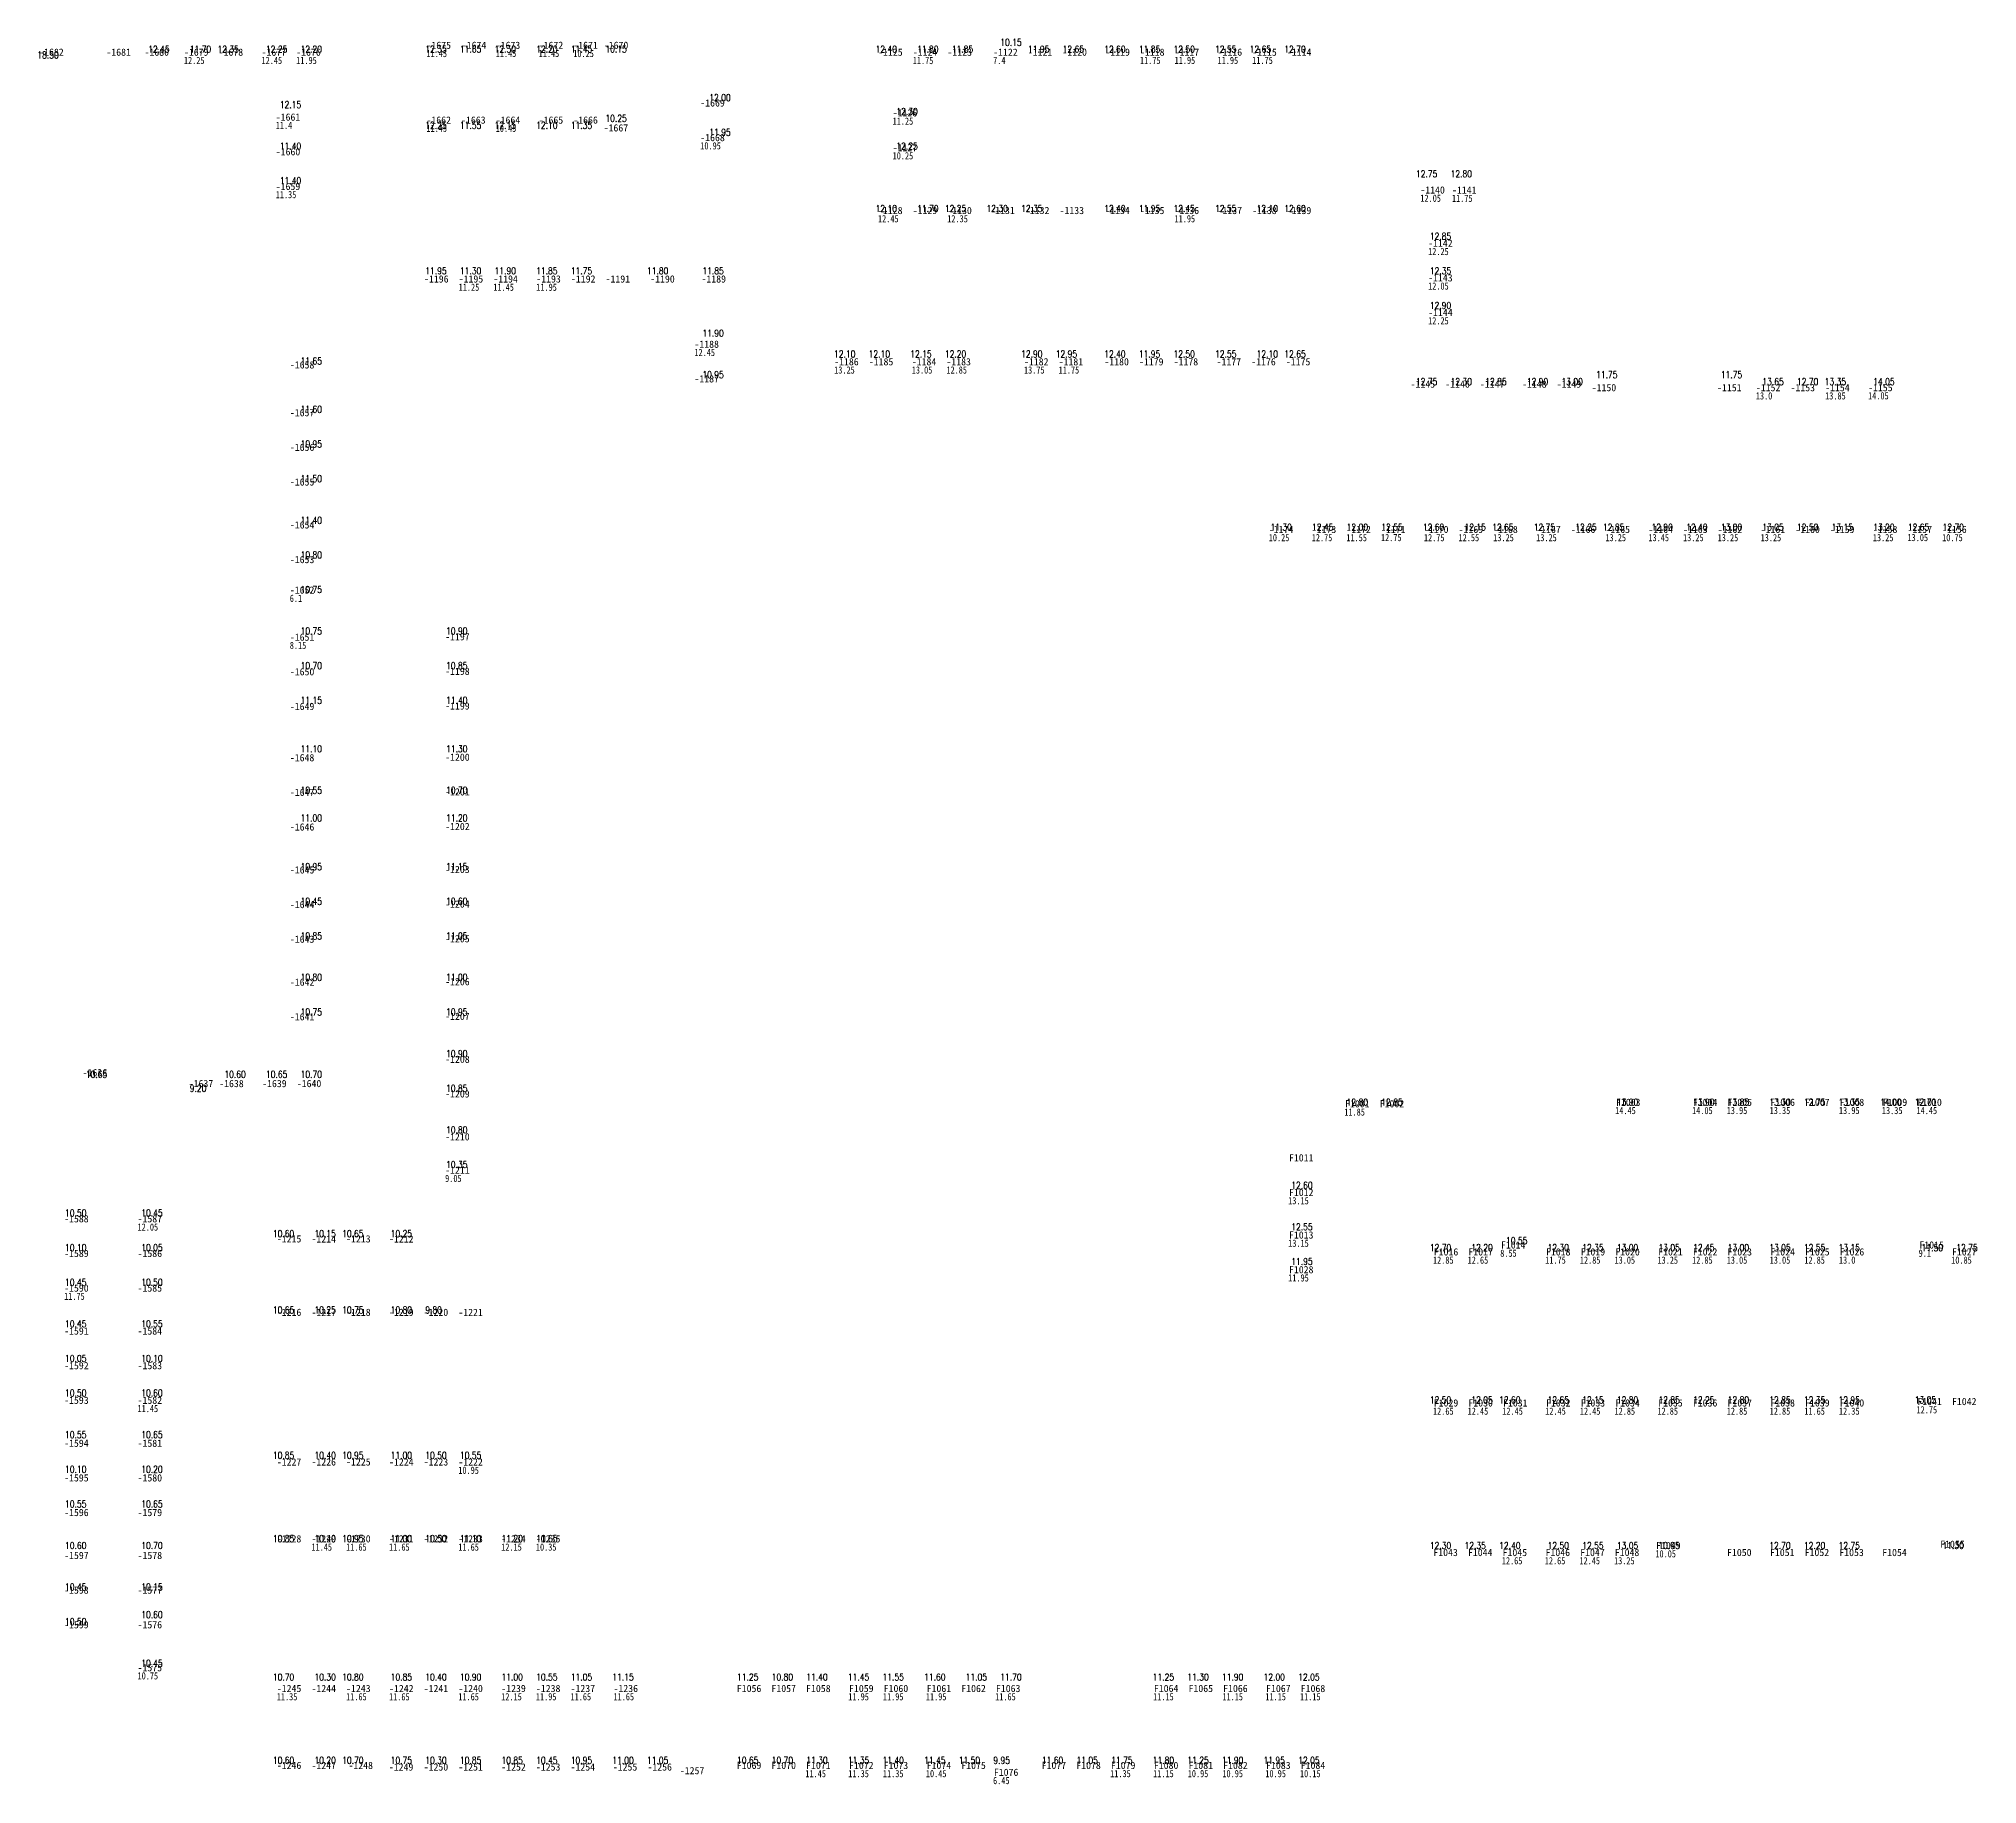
# Model space of a CAD drawing. Header units: millimetres. Extents: x 750450 to 1215890, y -2608 to 304071.
# Drawn here: x 776501 to 916407, y 151092 to 277071 of the extents above; entities that cross this region are included whole.
import ezdxf
from ezdxf.enums import TextEntityAlignment as Align

# ---------------------------------------------------------------- set-up
doc = ezdxf.new("R2010")
doc.units = ezdxf.units.MM
doc.header["$LTSCALE"] = 1000
for name, color, linetype in [('p-a-price-generated', 96, 'Continuous'), ('P_number', 120, 'Continuous'), ('P_price', 211, 'Continuous')]:
    doc.layers.add(name, color=color, linetype=linetype)
doc.styles.add('romand', font='romand.shx', dxfattribs={"width": 0.8})
doc.styles.add('华文细黑', font='STXIHEI.TTF')
doc.styles.add('黑体', font='simhei.ttf', dxfattribs={"width": 0.8})

msp = doc.modelspace()

# ---------------------------------------------------------------- texts
at = {"layer": 'p-a-price-generated', "style": 'romand', "width": 0.8}
for s, p in [('10.15', (845898, 276571, 0)), ('18.50', (776398, 275656, 0)), ('12.45', (784398, 276071, 0)), ('11.70', (787398, 276071, 0)), ('12.35', (789398, 276071, 0)), ('12.25', (792898, 276071, 0)), ('12.20', (795398, 276071, 0)), ('12.35', (804398, 276071, 0)), ('11.65', (806898, 276071, 0)), ('12.30', (809398, 276071, 0)), ('12.20', (812398, 276071, 0)), ('11.45', (814898, 276071, 0)), ('10.15', (817398, 276071, 0)), ('12.40', (836898, 276071, 0)), ('11.80', (839898, 276071, 0)), ('11.85', (842398, 276071, 0)), ('11.95', (847898, 276071, 0)), ('12.65', (850398, 276071, 0)), ('12.60', (853398, 276071, 0)), ('11.85', (855898, 276071, 0)), ('12.50', (858398, 276071, 0)), ('12.55', (861398, 276071, 0)), ('12.65', (863898, 276071, 0)), ('12.70', (866398, 276071, 0)), ('12.00', (824898, 272571, 0)), ('12.15', (793898, 272071, 0)), ('10.25', (817398, 271071, 0)), ('12.30', (838398, 271571, 0)), ('12.25', (804398, 270571, 0)), ('11.55', (806898, 270571, 0)), ('12.15', (809398, 270571, 0)), ('12.10', (812398, 270571, 0)), ('11.35', (814898, 270571, 0)), ('11.95', (824898, 270071, 0)), ('11.40', (793898, 269071, 0)), ('12.25', (838398, 269071, 0)), ('12.75', (875898, 267071, 0)), ('12.80', (878398, 267071, 0)), ('11.40', (793898, 266571, 0)), ('12.10', (836898, 264571, 0)), ('11.70', (839898, 264571, 0)), ('12.25', (841898, 264571, 0)), ('12.30', (844898, 264571, 0)), ('12.35', (847398, 264571, 0)), ('12.40', (853398, 264571, 0)), ('11.95', (855898, 264571, 0)), ('12.45', (858398, 264571, 0)), ('12.55', (861398, 264571, 0)), ('12.10', (864398, 264571, 0)), ('12.60', (866398, 264571, 0)), ('12.85', (876898, 262571, 0)), ('11.95', (804398, 260071, 0)), ('11.30', (806898, 260071, 0)), ('11.90', (809398, 260071, 0)), ('11.85', (812398, 260071, 0)), ('11.75', (814898, 260071, 0)), ('11.80', (820398, 260071, 0)), ('11.85', (824398, 260071, 0)), ('12.35', (876898, 260071, 0)), ('12.90', (876898, 257571, 0)), ('11.90', (824398, 255571, 0)), ('11.65', (795398, 253571, 0)), ('12.10', (833898, 254071, 0)), ('12.10', (836398, 254071, 0)), ('12.15', (839398, 254071, 0)), ('12.20', (841898, 254071, 0)), ('12.90', (847398, 254071, 0)), ('12.95', (849898, 254071, 0)), ('12.40', (853398, 254071, 0)), ('11.95', (855898, 254071, 0)), ('12.50', (858398, 254071, 0)), ('12.55', (861398, 254071, 0)), ('12.10', (864398, 254071, 0)), ('12.65', (866398, 254071, 0)), ('10.95', (824398, 252571, 0)), ('12.75', (875898, 252071, 0)), ('12.30', (878398, 252071, 0)), ('12.85', (880898, 252071, 0)), ('12.90', (883898, 252071, 0)), ('13.00', (886398, 252071, 0)), ('11.75', (888898, 252571, 0)), ('11.75', (897898, 252571, 0)), ('13.65', (900898, 252071, 0)), ('12.70', (903398, 252071, 0)), ('13.35', (905398, 252071, 0)), ('14.05', (908898, 252071, 0)), ('11.60', (795398, 250071, 0)), ('10.95', (795398, 247571, 0)), ('11.50', (795398, 245071, 0)), ('11.40', (795398, 242071, 0)), ('11.30', (865398, 241571, 0)), ('12.45', (868398, 241571, 0)), ('12.00', (870898, 241571, 0)), ('12.55', (873398, 241571, 0)), ('12.60', (876398, 241571, 0)), ('12.15', (879398, 241571, 0)), ('12.65', (881398, 241571, 0)), ('12.75', (884398, 241571, 0)), ('12.25', (887398, 241571, 0)), ('12.85', (889398, 241571, 0)), ('12.90', (892898, 241571, 0)), ('12.40', (895398, 241571, 0)), ('13.00', (897898, 241571, 0)), ('13.05', (900898, 241571, 0)), ('12.50', (903398, 241571, 0)), ('13.15', (905898, 241571, 0)), ('13.20', (908898, 241571, 0)), ('12.65', (911398, 241571, 0)), ('12.70', (913898, 241571, 0)), ('10.80', (795398, 239571, 0)), ('10.75', (795398, 237071, 0)), ('10.75', (795398, 234071, 0)), ('10.90', (805898, 234071, 0)), ('10.70', (795398, 231571, 0)), ('10.85', (805898, 231571, 0)), ('11.15', (795398, 229071, 0)), ('11.40', (805898, 229071, 0)), ('11.10', (795398, 225571, 0)), ('11.30', (805898, 225571, 0)), ('10.55', (795398, 222571, 0)), ('10.70', (805898, 222571, 0)), ('11.00', (795398, 220571, 0)), ('11.20', (805898, 220571, 0)), ('10.95', (795398, 217071, 0)), ('11.15', (805898, 217071, 0)), ('10.45', (795398, 214571, 0)), ('10.60', (805898, 214571, 0)), ('10.85', (795398, 212071, 0)), ('11.05', (805898, 212071, 0)), ('10.80', (795398, 209071, 0)), ('11.00', (805898, 209071, 0)), ('10.75', (795398, 206571, 0)), ('10.95', (805898, 206571, 0)), ('10.90', (805898, 203571, 0)), ('10.65', (779898, 202071, 0)), ('9.20', (787398, 201071, 0)), ('10.60', (789898, 202071, 0)), ('10.65', (792898, 202071, 0)), ('10.70', (795398, 202071, 0)), ('10.85', (805898, 201071, 0)), ('12.80', (870898, 200071, 0)), ('12.85', (873398, 200071, 0)), ('13.90', (890398, 200071, 0)), ('13.90', (895898, 200071, 0)), ('13.85', (898398, 200071, 0)), ('13.30', (901398, 200071, 0)), ('12.75', (903898, 200071, 0)), ('13.35', (906398, 200071, 0)), ('14.00', (909398, 200071, 0)), ('12.70', (911898, 200071, 0)), ('10.80', (805898, 198071, 0)), ('10.35', (805898, 195571, 0)), ('12.60', (866898, 194071, 0)), ('10.50', (778398, 192071, 0)), ('10.45', (783898, 192071, 0)), ('10.60', (793398, 190571, 0)), ('10.15', (796398, 190571, 0)), ('10.65', (798398, 190571, 0)), ('10.25', (801898, 190571, 0)), ('12.55', (866898, 191071, 0)), ('10.55', (882398, 190071, 0)), ('10.10', (778398, 189571, 0)), ('10.05', (783898, 189571, 0)), ('11.95', (866898, 188571, 0)), ('12.70', (876898, 189571, 0)), ('12.20', (879898, 189571, 0)), ('12.30', (885398, 189571, 0)), ('12.35', (887898, 189571, 0)), ('13.00', (890398, 189571, 0)), ('13.05', (893398, 189571, 0)), ('12.45', (895898, 189571, 0)), ('13.00', (898398, 189571, 0)), ('13.05', (901398, 189571, 0)), ('12.55', (903898, 189571, 0)), ('13.15', (906398, 189571, 0)), ('11.50', (912398, 189571, 0)), ('12.75', (914898, 189571, 0)), ('10.45', (778398, 187071, 0)), ('10.50', (783898, 187071, 0)), ('10.65', (793398, 185071, 0)), ('10.25', (796398, 185071, 0)), ('10.75', (798398, 185071, 0)), ('10.80', (801898, 185071, 0)), ('9.80', (804398, 185071, 0)), ('10.45', (778398, 184071, 0)), ('10.55', (783898, 184071, 0)), ('10.05', (778398, 181571, 0)), ('10.10', (783898, 181571, 0)), ('10.50', (778398, 179071, 0)), ('10.60', (783898, 179071, 0)), ('12.50', (876898, 178571, 0)), ('12.05', (879898, 178571, 0)), ('12.60', (881898, 178571, 0)), ('12.65', (885398, 178571, 0)), ('12.15', (887898, 178571, 0)), ('12.80', (890398, 178571, 0)), ('12.85', (893398, 178571, 0)), ('12.25', (895898, 178571, 0)), ('12.80', (898398, 178571, 0)), ('12.85', (901398, 178571, 0)), ('12.35', (903898, 178571, 0)), ('12.95', (906398, 178571, 0)), ('13.05', (911898, 178571, 0)), ('10.55', (778398, 176071, 0)), ('10.65', (783898, 176071, 0)), ('10.85', (793398, 174571, 0)), ('10.40', (796398, 174571, 0)), ('10.95', (798398, 174571, 0)), ('11.00', (801898, 174571, 0)), ('10.50', (804398, 174571, 0)), ('10.55', (806898, 174571, 0)), ('10.10', (778398, 173571, 0)), ('10.20', (783898, 173571, 0)), ('10.55', (778398, 171071, 0)), ('10.65', (783898, 171071, 0)), ('10.60', (778398, 168071, 0)), ('10.70', (783898, 168071, 0)), ('10.85', (793398, 168571, 0)), ('10.40', (796398, 168571, 0)), ('10.95', (798398, 168571, 0)), ('11.00', (801898, 168571, 0)), ('10.50', (804398, 168571, 0)), ('11.10', (806898, 168571, 0)), ('11.20', (809898, 168571, 0)), ('10.65', (812398, 168571, 0)), ('12.30', (876898, 168071, 0)), ('12.35', (879398, 168071, 0)), ('12.40', (881898, 168071, 0)), ('12.50', (885398, 168071, 0)), ('12.55', (887898, 168071, 0)), ('13.05', (890398, 168071, 0)), ('10.95', (893398, 168071, 0)), ('12.70', (901398, 168071, 0)), ('12.20', (903898, 168071, 0)), ('12.75', (906398, 168071, 0)), ('11.30', (913898, 168071, 0)), ('10.45', (778398, 165071, 0)), ('10.15', (783898, 165071, 0)), ('10.50', (778398, 162571, 0)), ('10.60', (783898, 163071, 0)), ('10.45', (783898, 159571, 0)), ('10.70', (793398, 158571, 0)), ('10.30', (796398, 158571, 0)), ('10.80', (798398, 158571, 0)), ('10.85', (801898, 158571, 0)), ('10.40', (804398, 158571, 0)), ('10.90', (806898, 158571, 0)), ('11.00', (809898, 158571, 0)), ('10.55', (812398, 158571, 0)), ('11.05', (814898, 158571, 0)), ('11.15', (817898, 158571, 0)), ('11.25', (826898, 158571, 0)), ('10.80', (829398, 158571, 0)), ('11.40', (831898, 158571, 0)), ('11.45', (834898, 158571, 0)), ('11.55', (837398, 158571, 0)), ('11.60', (840398, 158571, 0)), ('11.05', (843398, 158571, 0)), ('11.70', (845898, 158571, 0)), ('11.25', (856898, 158571, 0)), ('11.30', (859398, 158571, 0)), ('11.90', (861898, 158571, 0)), ('12.00', (864898, 158571, 0)), ('12.05', (867398, 158571, 0)), ('10.60', (793398, 152571, 0)), ('10.20', (796398, 152571, 0)), ('10.70', (798398, 152571, 0)), ('10.75', (801898, 152571, 0)), ('10.30', (804398, 152571, 0)), ('10.85', (806898, 152571, 0)), ('10.85', (809898, 152571, 0)), ('10.45', (812398, 152571, 0)), ('10.95', (814898, 152571, 0)), ('11.00', (817898, 152571, 0)), ('11.05', (820398, 152571, 0)), ('10.65', (826898, 152571, 0)), ('10.70', (829398, 152571, 0)), ('11.30', (831898, 152571, 0)), ('11.35', (834898, 152571, 0)), ('11.40', (837398, 152571, 0)), ('11.45', (840398, 152571, 0)), ('11.50', (842898, 152571, 0)), ('9.95', (845398, 152571, 0)), ('11.60', (848898, 152571, 0)), ('11.05', (851398, 152571, 0)), ('11.75', (853898, 152571, 0)), ('11.80', (856898, 152571, 0)), ('11.25', (859398, 152571, 0)), ('11.90', (861898, 152571, 0)), ('11.95', (864898, 152571, 0)), ('12.05', (867398, 152571, 0))]:
    msp.add_text(s, height=500, dxfattribs=at).set_placement(p)
at = {"layer": 'P_number', "style": '华文细黑'}
for s, p in [('-1682', (777417, 276100, 0)), ('-1681', (782267, 276100, 0)), ('-1680', (785017, 276100, 0)), ('-1679', (787867, 276100, 0)), ('-1678', (790367, 276100, 0)), ('-1677', (793467, 276100, 0)), ('-1676', (795967, 276100, 0)), ('-1675', (805367, 276600, 0)), ('-1674', (807917, 276600, 0)), ('-1673', (810367, 276600, 0)), ('-1672', (813467, 276600, 0)), ('-1671', (815967, 276600, 0)), ('-1670', (818167, 276600, 0)), ('-1125', (837967, 276100, 0)), ('-1124', (840467, 276100, 0)), ('-1123', (842967, 276100, 0)), ('-1122', (846267, 276100, 0)), ('-1121', (848767, 276100, 0)), ('-1120', (851267, 276100, 0)), ('-1119', (854367, 276100, 0)), ('-1118', (856867, 276100, 0)), ('-1117', (859367, 276100, 0)), ('-1116', (862467, 276100)), ('-1115', (864967, 276100)), ('-1114', (867467, 276100)), ('-1661', (794490, 271413, 0)), ('-1662', (805367, 271200, 0)), ('-1663', (807867, 271200, 0)), ('-1664', (810367, 271200, 0)), ('-1665', (813467, 271200, 0)), ('-1666', (815967, 271200, 0)), ('-1669', (825129, 272436)), ('-1126', (839013, 271718, 0)), ('-1667', (818155, 270636, 0)), ('-1668', (825129, 269936, 0)), ('-1660', (794490, 268913, 0)), ('-1127', (839013, 269218, 0)), ('-1659', (794490, 266413, 0)), ('-1140', (877099, 266154, 0)), ('-1141', (879383, 266154, 0)), ('-1128', (837959, 264674, 0)), ('-1129', (840459, 264674, 0)), ('-1130', (842959, 264674, 0)), ('-1131', (846059, 264674, 0)), ('-1132', (848559, 264674, 0)), ('-1133', (851059, 264674, 0)), ('-1134', (854359, 264674, 0)), ('-1135', (856859, 264674, 0)), ('-1136', (859359, 264674, 0)), ('-1137', (862459, 264674, 0)), ('-1138', (864959, 264674, 0)), ('-1139', (867459, 264674, 0)), ('-1142', (877661, 262314)), ('-1196', (805194, 259731, 0)), ('-1195', (807694, 259731, 0)), ('-1194', (810194, 259731, 0)), ('-1193', (813294, 259731, 0)), ('-1192', (815794, 259731, 0)), ('-1191', (818294, 259731, 0)), ('-1190', (821517, 259731, 0)), ('-1189', (825217, 259731)), ('-1143', (877661, 259814)), ('-1144', (877661, 257314, 0)), ('-1188', (824708, 255023, 0)), ('-1658', (795506, 253530, 0)), ('-1186', (834794, 253755, 0)), ('-1185', (837294, 253755, 0)), ('-1184', (840394, 253755, 0)), ('-1183', (842894, 253755, 0)), ('-1182', (848494, 253755, 0)), ('-1181', (850994, 253755, 0)), ('-1180', (854294, 253755, 0)), ('-1179', (856794, 253755, 0)), ('-1178', (859294, 253755, 0)), ('-1177', (862394, 253755, 0)), ('-1176', (864894, 253755, 0)), ('-1175', (867394, 253755, 0)), ('-1187', (824708, 252523, 0)), ('-1145', (876396, 252142, 0)), ('-1146', (878896, 252142, 0)), ('-1147', (881396, 252142, 0)), ('-1148', (884445, 252142, 0)), ('-1149', (886945, 252142, 0)), ('-1150', (889466, 251888, 0)), ('-1151', (898517, 251888, 0)), ('-1152', (901317, 251888, 0)), ('-1153', (903817, 251888, 0)), ('-1154', (906317, 251888, 0)), ('-1155', (909417, 251888, 0)), ('-1657', (795506, 250080, 0)), ('-1656', (795506, 247580, 0)), ('-1655', (795506, 245080, 0)), ('-1654', (795506, 241980, 0)), ('-1174', (866161, 241657)), ('-1173', (869261, 241657)), ('-1172', (871761, 241657)), ('-1171', (874261, 241657)), ('-1170', (877361, 241657)), ('-1169', (879861, 241657)), ('-1168', (882361, 241657)), ('-1167', (885461, 241657)), ('-1166', (887961, 241657)), ('-1165', (890461, 241657)), ('-1164', (893561, 241657)), ('-1163', (896061, 241657)), ('-1162', (898561, 241657)), ('-1161', (901661, 241657)), ('-1160', (904161, 241657)), ('-1159', (906661, 241657)), ('-1158', (909761, 241657)), ('-1157', (912261, 241657)), ('-1156', (914761, 241657)), ('-1653', (795506, 239480, 0)), ('-1652', (795506, 237280, 0)), ('-1651', (795506, 233880, 0)), ('-1197', (806716, 233913)), ('-1650', (795506, 231380, 0)), ('-1198', (806716, 231413, 0)), ('-1649', (795506, 228880, 0)), ('-1199', (806716, 228913, 0)), ('-1648', (795506, 225180, 0)), ('-1200', (806716, 225213, 0)), ('-1647', (795506, 222680, 0)), ('-1201', (806716, 222713, 0)), ('-1646', (795506, 220180, 0)), ('-1202', (806716, 220213, 0)), ('-1645', (795506, 217080, 0)), ('-1203', (806716, 217113, 0)), ('-1644', (795506, 214580, 0)), ('-1204', (806716, 214613, 0)), ('-1643', (795506, 212080)), ('-1205', (806716, 212113, 0)), ('-1642', (795506, 208980, 0)), ('-1206', (806716, 209013, 0)), ('-1641', (795506, 206480)), ('-1207', (806716, 206513, 0)), ('-1208', (806716, 203413, 0)), ('-1636', (780552, 202450)), ('-1637', (788208, 201660, 0)), ('-1638', (790408, 201660, 0)), ('-1639', (793508, 201660, 0)), ('-1640', (796008, 201660, 0)), ('-1209', (806716, 200913, 0)), ('F1001', (871667, 200200)), ('F1002', (874167, 200200)), ('F1003', (891217, 200310)), ('F1004', (896767, 200310)), ('F1005', (899267, 200310)), ('F1006', (902367, 200310)), ('F1007', (904867, 200310)), ('F1008', (907367, 200310)), ('F1009', (910467, 200310)), ('F1010', (912967, 200310)), ('-1210', (806716, 197813)), ('F1011', (867617, 196300)), ('-1211', (806716, 195415)), ('F1012', (867617, 193800)), ('-1588', (779217, 191900, 0)), ('-1587', (784517, 191900, 0)), ('-1215', (794567, 190450)), ('-1214', (797067, 190450, 0)), ('-1213', (799567, 190450)), ('-1212', (802667, 190450)), ('F1013', (867617, 190730)), ('F1014', (882917, 190010)), ('F1015', (913117, 190010)), ('-1589', (779217, 189400, 0)), ('-1586', (784517, 189400, 0)), ('F1016', (878067, 189510)), ('F1017', (880567, 189510)), ('F1018', (886167, 189510)), ('F1019', (888667, 189510)), ('F1020', (891167, 189510)), ('F1021', (894267, 189510)), ('F1022', (896767, 189510)), ('F1023', (899267, 189510)), ('F1024', (902367, 189510)), ('F1025', (904867, 189510)), ('F1026', (907367, 189510)), ('F1027', (915467, 189510)), ('F1028', (867617, 188230)), ('-1590', (779217, 186900)), ('-1585', (784517, 186900)), ('-1216', (794567, 185150)), ('-1217', (797067, 185150)), ('-1218', (799567, 185150)), ('-1219', (802667, 185150)), ('-1220', (805167, 185150)), ('-1221', (807667, 185150)), ('-1591', (779217, 183800, 0)), ('-1584', (784517, 183800, 0)), ('-1592', (779217, 181300, 0)), ('-1583', (784517, 181300, 0)), ('-1593', (779217, 178800)), ('-1582', (784517, 178800)), ('F1029', (878067, 178610)), ('F1030', (880567, 178610)), ('F1031', (883067, 178610)), ('F1032', (886167, 178610)), ('F1033', (888667, 178610)), ('F1034', (891167, 178610)), ('F1035', (894267, 178610)), ('F1036', (896767, 178610)), ('F1037', (899267, 178610)), ('F1038', (902367, 178610)), ('F1039', (904867, 178610)), ('F1040', (907367, 178610)), ('F1041', (912967, 178710)), ('F1042', (915467, 178710)), ('-1594', (779217, 175700, 0)), ('-1581', (784517, 175700, 0)), ('-1227', (794567, 174350, 0)), ('-1226', (797067, 174350, 0)), ('-1225', (799567, 174350)), ('-1224', (802667, 174350)), ('-1223', (805167, 174350, 0)), ('-1222', (807667, 174350)), ('-1595', (779217, 173200, 0)), ('-1580', (784517, 173200, 0)), ('-1596', (779217, 170700)), ('-1579', (784517, 170700)), ('-1228', (794567, 168800, 0)), ('-1229', (797067, 168800, 0)), ('-1230', (799567, 168800, 0)), ('-1231', (802667, 168800, 0)), ('-1232', (805167, 168800, 0)), ('-1233', (807667, 168800, 0)), ('-1234', (810767, 168800, 0)), ('-1235', (813267, 168800, 0)), ('F1043', (878035, 167815)), ('F1044', (880535, 167815)), ('F1045', (883035, 167815)), ('F1046', (886135, 167815)), ('F1047', (888635, 167815)), ('F1048', (891135, 167815)), ('F1049', (894117, 168315)), ('F1050', (899235, 167815)), ('F1051', (902335, 167815)), ('F1052', (904835, 167815)), ('F1053', (907335, 167815)), ('F1054', (910435, 167815)), ('F1055', (914617, 168410)), ('-1597', (779217, 167600, 0)), ('-1578', (784517, 167600, 0)), ('-1598', (779217, 165100, 0)), ('-1577', (784517, 165100, 0)), ('-1599', (779217, 162600)), ('-1576', (784517, 162600)), ('-1575', (784517, 159500)), ('-1245', (794567, 158000)), ('-1244', (797067, 158000)), ('-1243', (799567, 158000)), ('-1242', (802667, 158000)), ('-1241', (805167, 158000)), ('-1240', (807667, 158000)), ('-1239', (810767, 158000)), ('-1238', (813267, 158000)), ('-1237', (815767, 158000)), ('-1236', (818867, 158000)), ('F1056', (827767, 158000)), ('F1057', (830267, 158000)), ('F1058', (832767, 158000)), ('F1059', (835867, 158000)), ('F1060', (838367, 158000)), ('F1061', (841467, 158000)), ('F1062', (843967, 158000)), ('F1063', (846467, 158000)), ('F1064', (857867, 158000)), ('F1065', (860367, 158000)), ('F1066', (862867, 158000)), ('F1067', (865967, 158000)), ('F1068', (868467, 158000)), ('-1246', (794567, 152450, 0)), ('-1247', (797067, 152450)), ('-1248', (799737, 152450, 0)), ('-1249', (802652, 152331)), ('-1250', (805167, 152332, 0)), ('-1251', (807667, 152332)), ('-1252', (810767, 152332, 0)), ('-1253', (813267, 152332, 0)), ('-1254', (815767, 152332, 0)), ('-1255', (818817, 152332, 0)), ('-1256', (821317, 152332, 0)), ('F1069', (827767, 152450)), ('F1070', (830267, 152450)), ('F1071', (832767, 152450)), ('F1072', (835867, 152450)), ('F1073', (838367, 152450)), ('F1074', (841467, 152450)), ('F1075', (843967, 152450)), ('F1077', (849767, 152450)), ('F1078', (852267, 152450)), ('F1079', (854767, 152450)), ('F1080', (857867, 152450)), ('F1081', (860367, 152450)), ('F1082', (862867, 152450)), ('F1083', (865967, 152450)), ('F1084', (868467, 152450)), ('-1257', (823654, 152072, 0)), ('F1076', (846317, 151950))]:
    msp.add_text(s, height=520, dxfattribs=at).set_placement(p, align=Align.MIDDLE)
at = {"layer": 'P_price', "style": '黑体', "width": 0.8}
for s, p in [('12.25', (786980, 275250)), ('12.45', (792580, 275250)), ('11.95', (795080, 275250)), ('11.45', (804480, 275750)), ('11.45', (809480, 275750)), ('11.45', (812580, 275750)), ('10.25', (815080, 275750)), ('11.75', (839580, 275244)), ('7.4', (845380, 275244)), ('11.75', (855980, 275250)), ('11.95', (858480, 275256)), ('11.95', (861580, 275250)), ('11.75', (864080, 275256)), ('11.4', (793604, 270563)), ('11.45', (804480, 270350)), ('10.45', (809480, 270350)), ('11.25', (838126, 270868)), ('10.95', (824242, 269086)), ('10.25', (838126, 268368)), ('11.35', (793604, 265563)), ('12.05', (876212, 265304)), ('11.75', (878497, 265298)), ('12.45', (837072, 263824)), ('12.35', (842072, 263824)), ('11.95', (858472, 263824)), ('12.25', (876775, 261458)), ('11.25', (806807, 258881)), ('11.45', (809307, 258881)), ('11.95', (812407, 258881)), ('12.05', (876775, 258965)), ('12.25', (876775, 256458)), ('12.45', (823822, 254173)), ('13.25', (833907, 252905)), ('13.05', (839507, 252905)), ('12.85', (842007, 252905)), ('13.75', (847607, 252905)), ('11.75', (850107, 252905)), ('13.0', (900430, 251038)), ('13.85', (905430, 251038)), ('14.05', (908530, 251045)), ('10.25', (865274, 240807)), ('12.75', (868374, 240807)), ('11.55', (870874, 240807)), ('12.75', (873374, 240813)), ('12.75', (876474, 240807)), ('12.55', (878974, 240807)), ('13.25', (881474, 240807)), ('13.25', (884574, 240807)), ('13.25', (889574, 240807)), ('13.45', (892674, 240807)), ('13.25', (895174, 240807)), ('13.25', (897674, 240807)), ('13.25', (900774, 240807)), ('13.25', (908874, 240807)), ('13.05', (911374, 240813)), ('10.75', (913874, 240807)), ('6.1', (794619, 236430)), ('8.15', (794619, 233030)), ('11.85', (870727, 199350)), ('14.45', (890277, 199460)), ('14.05', (895827, 199460)), ('13.95', (898327, 199460)), ('13.35', (901427, 199460)), ('13.95', (906427, 199460)), ('13.35', (909527, 199460)), ('14.45', (912027, 199460)), ('9.05', (805829, 194559)), ('13.15', (866677, 192950)), ('12.05', (783630, 191050)), ('13.15', (866677, 189880)), ('12.85', (877127, 188660)), ('12.65', (879627, 188660)), ('8.55', (881977, 189160)), ('11.75', (885227, 188660)), ('12.85', (887727, 188660)), ('13.05', (890227, 188660)), ('13.25', (893327, 188660)), ('12.85', (895827, 188660)), ('13.05', (898327, 188660)), ('13.05', (901427, 188660)), ('12.85', (903927, 188660)), ('13.0', (906427, 188660)), ('9.1', (912177, 189160)), ('10.85', (914527, 188660)), ('11.95', (866677, 187380)), ('11.75', (778330, 186050)), ('11.45', (783630, 177950)), ('12.65', (877127, 177760)), ('12.45', (879627, 177760)), ('12.45', (882127, 177760)), ('12.45', (885227, 177760)), ('12.45', (887727, 177760)), ('12.85', (890227, 177760)), ('12.85', (893327, 177760)), ('12.85', (898327, 177760)), ('12.85', (901427, 177760)), ('11.65', (903927, 177760)), ('12.35', (906427, 177760)), ('12.75', (912027, 177860)), ('10.95', (806780, 173494)), ('11.45', (796180, 167950)), ('11.65', (798680, 167950)), ('11.65', (801780, 167950)), ('11.65', (806780, 167950)), ('12.15', (809880, 167950)), ('10.35', (812380, 167950)), ('10.05', (893177, 167465)), ('12.65', (882095, 166965)), ('12.65', (885195, 166965)), ('12.45', (887695, 166965)), ('13.25', (890195, 166965)), ('10.75', (783630, 158656)), ('11.35', (793680, 157150)), ('11.65', (798680, 157150)), ('11.65', (801780, 157144)), ('11.65', (806780, 157150)), ('12.15', (809880, 157150)), ('11.95', (812380, 157150)), ('11.65', (814880, 157150)), ('11.65', (817980, 157150)), ('11.95', (834927, 157150)), ('11.95', (837427, 157150)), ('11.95', (840527, 157150)), ('11.65', (845527, 157150)), ('11.15', (856927, 157150)), ('11.15', (861927, 157150)), ('11.15', (865027, 157150)), ('11.15', (867527, 157150)), ('11.45', (831827, 151600)), ('11.35', (834927, 151600)), ('11.35', (837427, 151600)), ('10.45', (840527, 151600)), ('6.45', (845377, 151100)), ('11.35', (853827, 151600)), ('11.15', (856927, 151600)), ('10.95', (859427, 151600)), ('10.95', (861927, 151600)), ('10.95', (865027, 151600)), ('10.15', (867527, 151600))]:
    msp.add_text(s, height=520, dxfattribs=at).set_placement(p)

doc.saveas('drawing.dxf')
